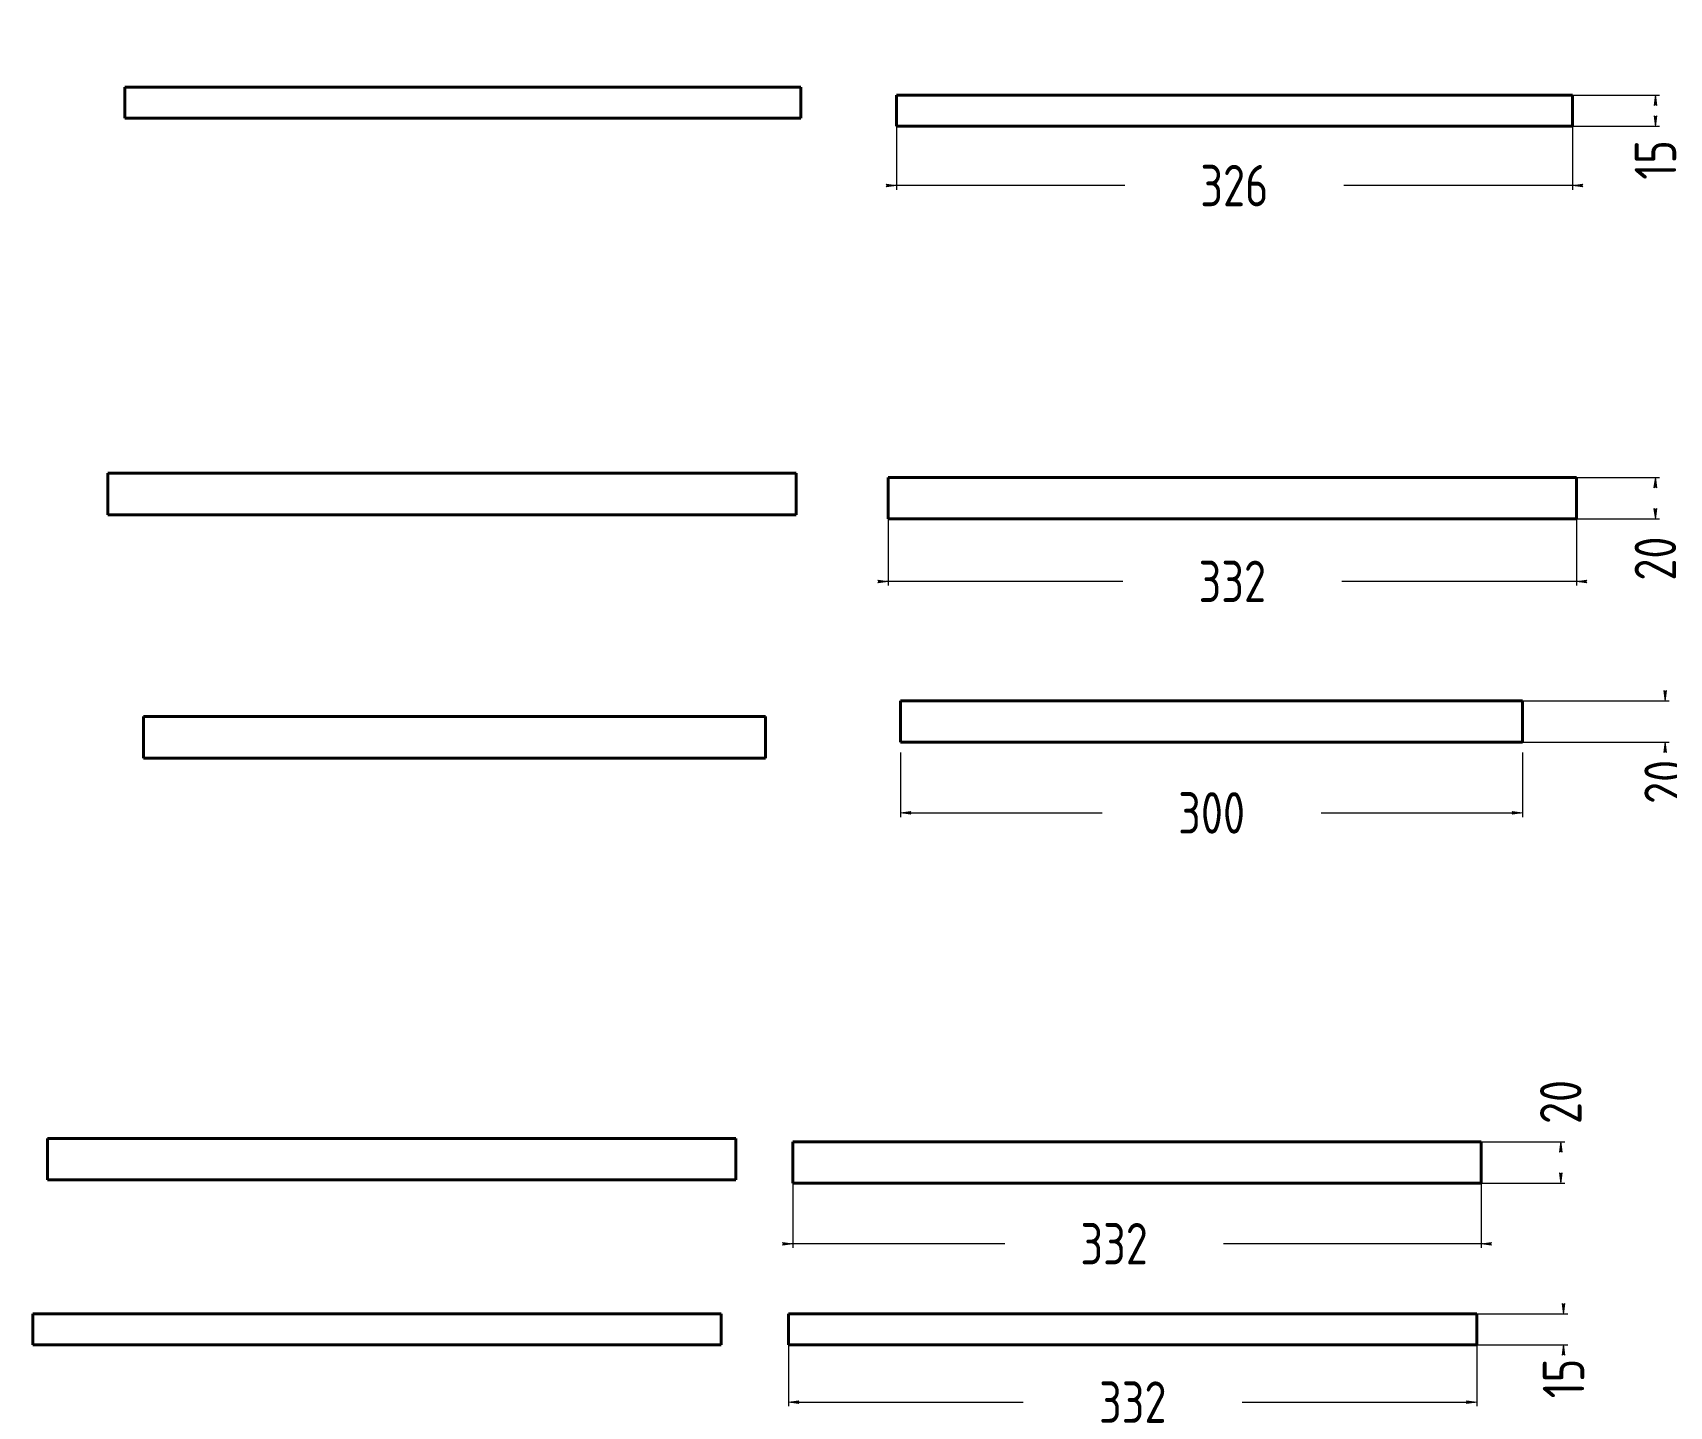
# Model space of a CAD drawing. Header units: millimetres. Extents: x -256 to 3000, y -1401 to 1300.
# Drawn here: x -173 to 616, y -1394 to -731 of the extents above; entities that cross this region are included whole.
import ezdxf

# ---------------------------------------------------------------- set-up
doc = ezdxf.new("R2010")
doc.units = ezdxf.units.MM
doc.linetypes.add('K5LT_BASIC', pattern=[0])
doc.linetypes.add('K5LT_THIN', pattern=[0])
doc.layers.add('Системный слой', color=7, linetype='Continuous')
doc.styles.add('KDIMTEXTSTYLE', font='GOST_AU.SHX', dxfattribs={"width": 0.96, "oblique": 15, "height": 5})
doc.dimstyles.new('KDIMSTYLE (1.00)', dxfattribs={"dimtxt": 5, "dimasz": 1, "dimexe": 2, "dimexo": 0, "dimgap": 1, "dimtad": 1, "dimtxsty": 'KDIMTEXTSTYLE', "dimsah": 1, "dimcen": 0, "dimdle": 1, "dimadec": 0, "dimazin": 0, "dimtfac": 0.667, "dimtmove": 0, "dimatfit": 3, "dimfxl": 1, "dimtvp": 1, "dimtolj": 1, "dimtzin": 0, "dimarcsym": 0})

msp = doc.modelspace()

# ---------------------------------------------------------------- blocks, each defined once
blk = doc.blocks.new('KDIMARROW_01')
at = {"layer": 'Системный слой'}
blk.add_hatch(color=0, dxfattribs=at).paths.add_polyline_path([(-5, -0.66), (0, 0), (-5, 0.66), (-4.5, 0)])
at = {"layer": 'Системный слой', "color": 0, "linetype": 'K5LT_THIN', "lineweight": 18}
for p, q in [((-4.5, 0), (-5, 0.66)), ((-5, 0.66), (0, 0)), ((0, 0), (-5, -0.66)), ((-5, -0.66), (-4.5, 0)), ((0, 0), (-1, 0))]:
    blk.add_line(p, q, dxfattribs=at)

# ---------------------------------------------------------------- dimensions: what is measured, and where the dimension line sits
at = {"layer": 'Системный слой', "color": 7}
for base, p1, p2, location in [((609.3, -760.927), (569.227, -775.927), (569.227, -760.927), (609.3, -792.188)), ((609.254, -945.368), (571.237, -965.368), (571.237, -945.368), (609.254, -984.539)), ((613.969, -1073.125), (545.237, -1053.125), (545.237, -1073.125), (613.969, -1092.296)), ((563.638, -1265.893), (525.227, -1285.893), (525.227, -1265.893), (563.638, -1246.722)), ((564.982, -1363.893), (523.227, -1348.893), (523.227, -1363.893), (564.982, -1380.153))]:
    msp.add_linear_dim(base=base, p1=p1, p2=p2, angle=90, location=location, dimstyle='KDIMSTYLE (1.00)', override={"dimexo": 0, "dimpost": '\\H20.0;\\W0.965;\\Q0;<>', "dimblk1": 'KDIMARROW_01', "dimblk2": 'KDIMARROW_01', "dimse1": 0, "dimse2": 0, "dimclrt": 7, "dimtolj": 1}, dxfattribs=at).render()
for base, p1, p2, location in [((243.227, -804.578), (569.227, -775.927), (243.227, -775.927), (406.227, -804.578)), ((239.237, -995.538), (571.237, -965.368), (239.237, -965.368), (405.237, -995.538)), ((545.237, -1107.244), (245.237, -1078.125), (545.237, -1078.125), (395.237, -1107.244)), ((193.227, -1315.105), (525.227, -1285.893), (193.227, -1285.893), (348.227, -1315.105)), ((523.227, -1391.541), (191.227, -1363.893), (523.227, -1363.893), (357.227, -1391.541))]:
    msp.add_linear_dim(base=base, p1=p1, p2=p2, location=location, dimstyle='KDIMSTYLE (1.00)', override={"dimexo": 0, "dimpost": '\\H20.0;\\W0.965;\\Q0;<>', "dimblk1": 'KDIMARROW_01', "dimblk2": 'KDIMARROW_01', "dimse1": 0, "dimse2": 0, "dimclrt": 7, "dimtolj": 1}, dxfattribs=at).render()

# ---------------------------------------------------------------- linework, layer by layer
at = {"layer": 'Системный слой', "color": 150, "linetype": 'K5LT_BASIC', "lineweight": 60, "true_color": 0x0080ff}
for p, q in [((-128.881, -772.116), (-128.881, -757.116)), ((-128.881, -757.116), (197.119, -757.116)), ((197.119, -757.116), (197.119, -772.116)), ((243.227, -775.927), (243.227, -760.927)), ((243.227, -760.927), (569.227, -760.927)), ((569.227, -760.927), (569.227, -775.927)), ((-128.881, -772.116), (197.119, -772.116)), ((243.227, -775.927), (569.227, -775.927)), ((-137.182, -943.368), (194.818, -943.368)), ((-137.182, -943.368), (-137.182, -963.368)), ((194.818, -943.368), (194.818, -963.368)), ((239.237, -945.368), (571.237, -945.368)), ((239.237, -945.368), (239.237, -965.368)), ((571.237, -945.368), (571.237, -965.368)), ((-137.182, -963.368), (194.818, -963.368)), ((239.237, -965.368), (571.237, -965.368)), ((545.237, -1053.125), (245.237, -1053.125)), ((245.237, -1053.125), (245.237, -1073.125)), ((545.237, -1073.125), (545.237, -1053.125)), ((180.064, -1060.78), (-119.936, -1060.78)), ((-119.936, -1060.78), (-119.936, -1080.78)), ((180.064, -1080.78), (180.064, -1060.78)), ((545.237, -1073.125), (245.237, -1073.125)), ((180.064, -1080.78), (-119.936, -1080.78)), ((-166.192, -1264.36), (-166.192, -1284.36)), ((-166.192, -1264.36), (165.808, -1264.36)), ((165.808, -1264.36), (165.808, -1284.36)), ((193.227, -1265.893), (193.227, -1285.893)), ((193.227, -1265.893), (525.227, -1265.893)), ((525.227, -1265.893), (525.227, -1285.893)), ((-166.192, -1284.36), (165.808, -1284.36)), ((193.227, -1285.893), (525.227, -1285.893)), ((-173.348, -1348.893), (-173.348, -1363.893)), ((158.652, -1348.893), (-173.348, -1348.893)), ((158.652, -1363.893), (158.652, -1348.893)), ((191.227, -1348.893), (191.227, -1363.893)), ((523.227, -1348.893), (191.227, -1348.893)), ((523.227, -1363.893), (523.227, -1348.893)), ((158.652, -1363.893), (-173.348, -1363.893)), ((523.227, -1363.893), (191.227, -1363.893))]:
    msp.add_line(p, q, dxfattribs=at)

msp.set_redraw_order([(e.dxf.handle, doc.entitydb.next_handle()) for e in msp.query("TEXT MTEXT ATTDEF DIMENSION ARC_DIMENSION")])  # texts and dimensions are drawn at this point

doc.saveas('drawing.dxf')
